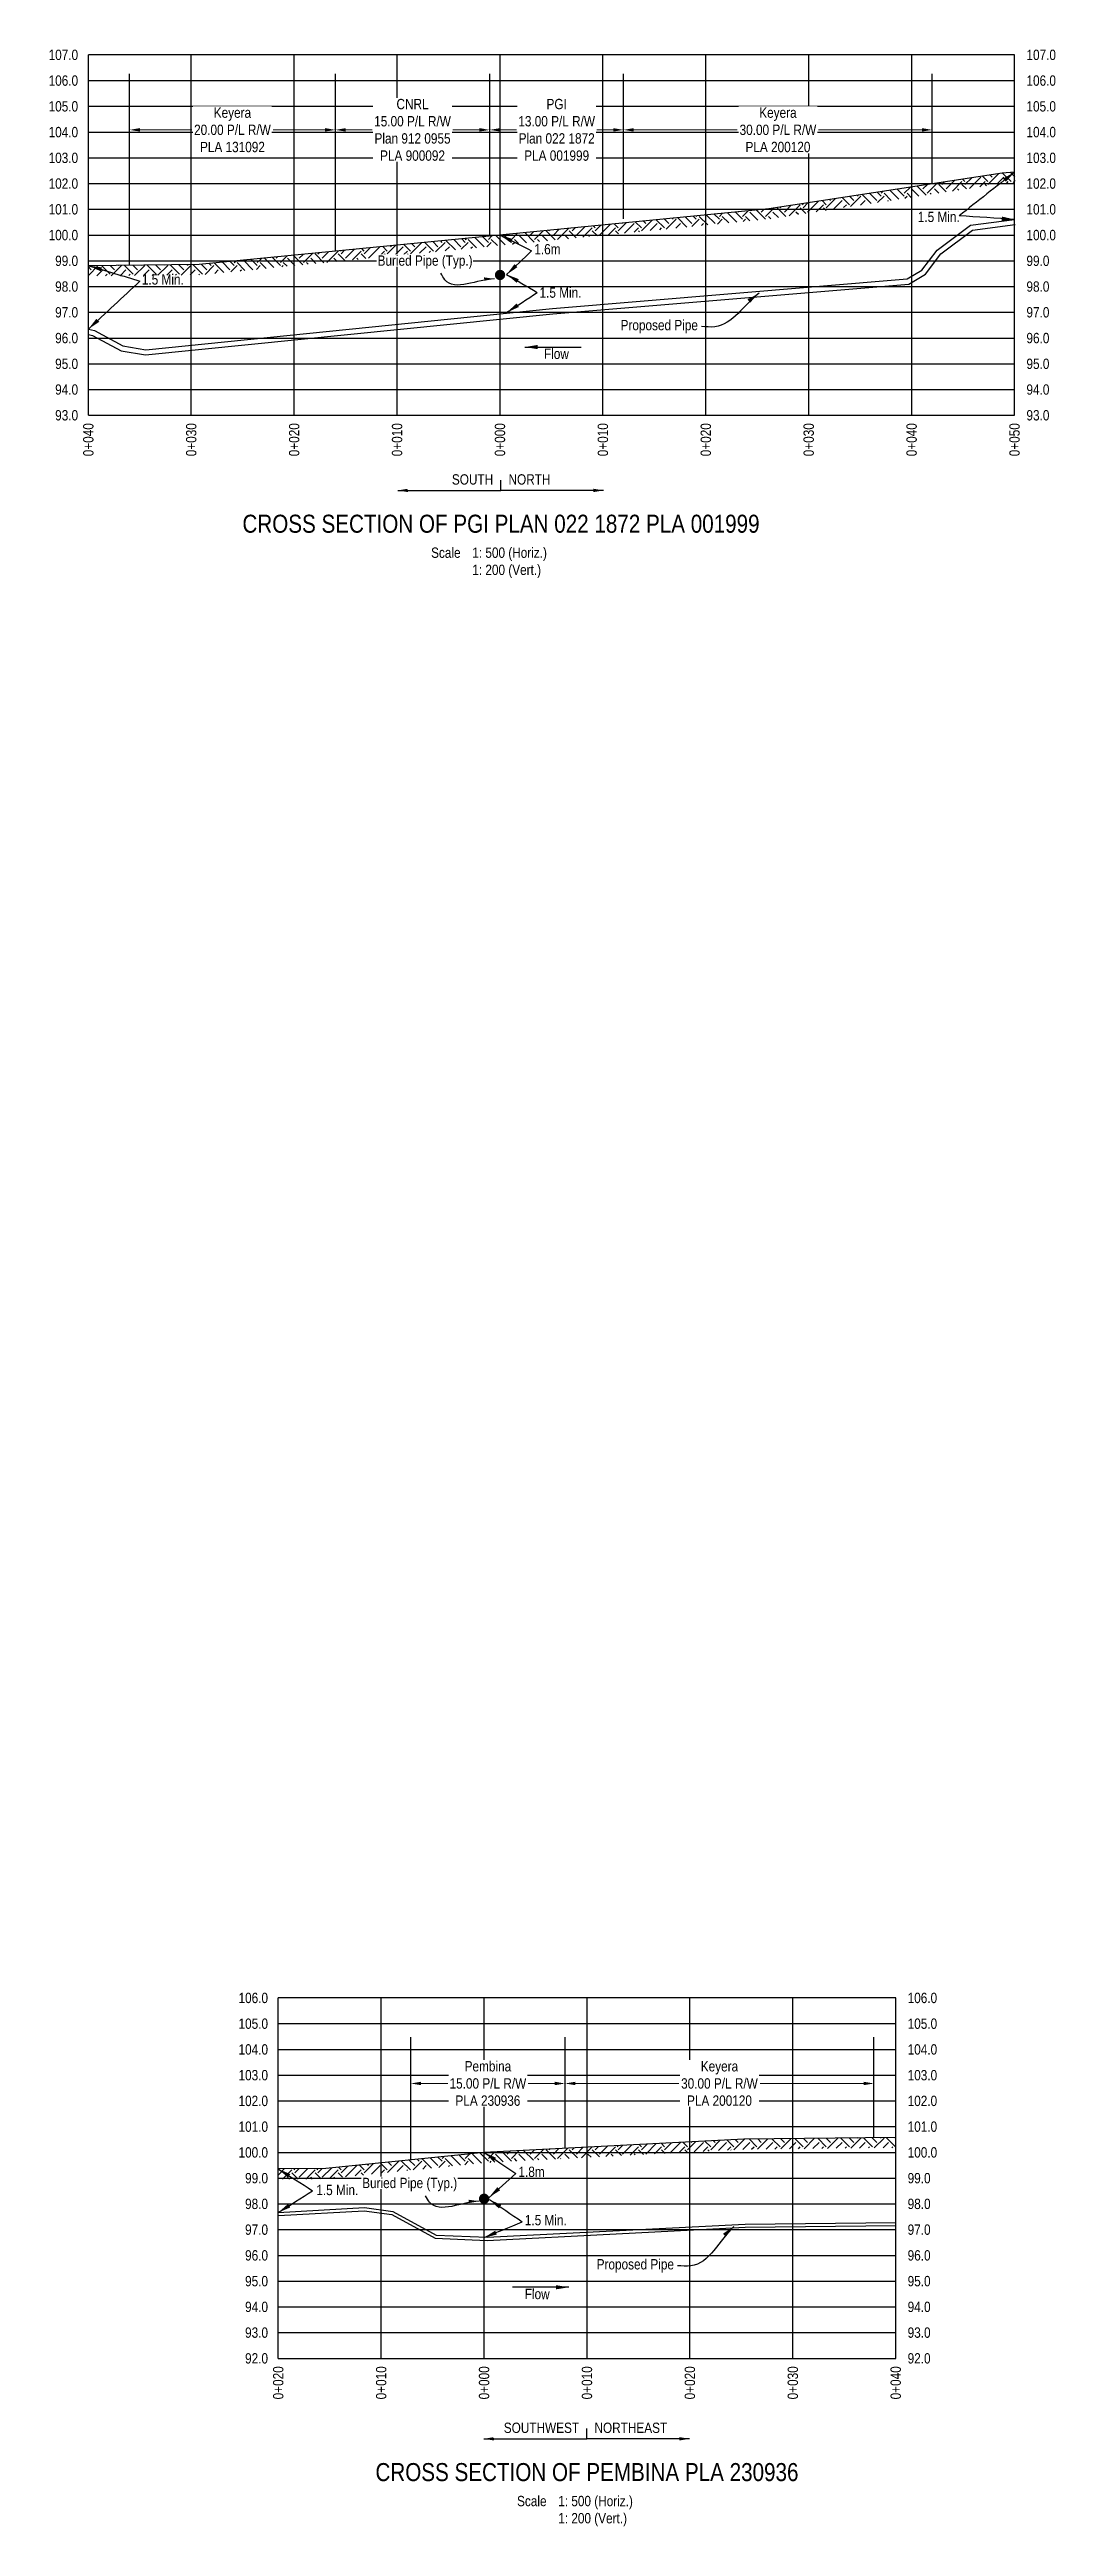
# Model space of a CAD drawing. Extents: x 413456 to 426437, y 6044251 to 6059667.
# Drawn here: x 415075 to 416052, y 6046204 to 6048608 of the extents above; entities that cross this region are included whole.
import ezdxf
from ezdxf.enums import TextEntityAlignment as Align

# ---------------------------------------------------------------- set-up
doc = ezdxf.new("R2010")
doc.units = 0
doc.header["$LTSCALE"] = 5
doc.header["$PDSIZE"] = 0.5
doc.linetypes.add('foc-TOPO', pattern=[1, 0.2, -0.8])
doc.layers.get('Defpoints').update_dxf_attribs({"color": 9})
for name, color, linetype in [('AS-PIPE-UG-T', 44, 'Continuous'), ('CG-NOTES', 7, 'Continuous'), ('DETAIL-T', 7, 'Continuous'), ('L-BD', 7, 'Continuous'), ('L-DETAIL-T', 3, 'Continuous'), ('L-MON', 1, 'Continuous'), ('P-CROSSINGS-GRID', 8, 'Continuous'), ('P-CROSSINGS-GROUND', 48, 'foc-TOPO'), ('P-CROSSINGS-LINE', 3, 'Continuous'), ('P-CROSSINGS-PIPE', 10, 'Continuous'), ('P-PROPOSED', 10, 'Continuous'), ('S-T7', 7, 'Continuous')]:
    doc.layers.add(name, color=color, linetype=linetype)
doc.layers.add('F-RW-T', color=190, linetype='Continuous', lineweight=9)
doc.styles.add('140', font='ARIALN.TTF', dxfattribs={"height": 15})
doc.styles.add('80', font='ARIALN.TTF', dxfattribs={"height": 10})
doc.styles.add('80CG', font='ARIALN.TTF', dxfattribs={"height": 10})
doc.styles.add('80L', font='ARIALN.TTF', dxfattribs={"height": 10})
doc.dimstyles.new('COMPASS', dxfattribs={"dimscale": 5, "dimtxt": 10, "dimasz": 2.5, "dimexe": 0.2, "dimexo": 0.0625, "dimgap": 0.5, "dimtad": 0, "dimtih": 1, "dimtoh": 1, "dimzin": 0, "dimdsep": 46, "dimtxsty": '80', "dimcen": 0.1, "dimse1": 1, "dimse2": 1, "dimclrd": 256, "dimclrt": 256, "dimaunit": 1, "dimadec": 4, "dimazin": 0, "dimtfac": 0.06, "dimtofl": 0, "dimtmove": 0, "dimatfit": 1, "dimfxl": 0.2, "dimtolj": 1, "dimtzin": 0, "dimlwd": -1, "dimarcsym": 0})
doc.dimstyles.new('Compass 5 000', dxfattribs={"dimscale": 5, "dimtxt": 9, "dimasz": 2, "dimexe": 0.2, "dimexo": 0.0625, "dimgap": 0.5, "dimtad": 0, "dimtih": 1, "dimtoh": 1, "dimzin": 0, "dimdsep": 46, "dimtxsty": '80CG', "dimcen": 0.1, "dimse1": 1, "dimse2": 1, "dimclrd": 256, "dimclrt": 256, "dimaunit": 1, "dimadec": 4, "dimazin": 0, "dimtfac": 0.06, "dimtofl": 0, "dimtmove": 0, "dimatfit": 1, "dimfxl": 0.2, "dimtolj": 1, "dimtzin": 0, "dimlwd": -1, "dimarcsym": 0})

msp = doc.modelspace()

# ---------------------------------------------------------------- texts
at = {"style": '80'}
for s, p in [('0+040', (415112.317, 6048245.46)), ('0+030', (415212.265, 6048245.46)), ('0+020', (415312.212, 6048245.46)), ('0+010', (415412.159, 6048245.46)), ('0+000', (415512.107, 6048245.46)), ('0+010', (415612.054, 6048245.46)), ('0+020', (415712.001, 6048245.46)), ('0+030', (415811.949, 6048245.46)), ('0+040', (415911.896, 6048245.46)), ('0+050', (416011.843, 6048245.46)), ('0+020', (415296.765, 6046359.593)), ('0+010', (415396.713, 6046359.593)), ('0+000', (415496.66, 6046359.593)), ('0+010', (415596.607, 6046359.593)), ('0+020', (415696.555, 6046359.593)), ('0+030', (415796.502, 6046359.593)), ('0+040', (415896.449, 6046359.593))]:
    msp.add_text(s, height=9.9947, rotation=90, dxfattribs=at).set_placement(p, align=Align.MIDDLE_RIGHT)
at = {"width": 39.85389, "attachment_point": 1, "style": '80'}
for s, insert, char_height in [('\\pxql;1.5 Min.', (415917.935, 6048450.676), 9.99473), ('\\pxql;1.6m', (415545.478, 6048419.298), 9.9947), ('\\pxql;1.5 Min.', (415164.326, 6048389.976), 9.99473), ('\\pxql;1.5 Min.', (415550.549, 6048377.2), 9.99473), ('\\pxql;1.8m', (415530.101, 6046553.309), 9.9947), ('\\pxql;1.5 Min.', (415536.279, 6046506.437), 9.99473)]:
    msp.add_mtext(s, dxfattribs=dict(at, insert=insert, char_height=char_height))
at = {"layer": 'DETAIL-T', "char_height": 9.99473, "attachment_point": 1, "style": '80L'}
for insert in [(415445.241, 6048124.754), (415528.723, 6046233.758)]:
    msp.add_mtext_dynamic_manual_height_columns('Scale^I1: 500 (Horiz.)\\P^I1: 200 (Vert.)', width=216.80138, gutter_width=44.937, heights=[0], dxfattribs=dict(at, insert=insert))
at = {"layer": 'L-BD', "style": '80'}
for p in [(415629.282, 6048332.653), (415606.029, 6046450.584)]:
    msp.add_text('Proposed Pipe', height=9.99473, dxfattribs=at).set_placement(p, align=Align.BOTTOM_LEFT)
for p in [(415554.798, 6048304.929), (415536.119, 6046421.853)]:
    msp.add_text('Flow', height=9.9947, rotation=359.345989, dxfattribs=at).set_placement(p, align=Align.BOTTOM_LEFT)
at = {"layer": 'L-DETAIL-T', "char_height": 17.49078, "attachment_point": 2, "rotation": 0, "style": '140'}
for s, insert, width in [('CROSS SECTION OF PGI PLAN 022 1872 PLA 001999', (415513.141, 6048156.611), 661.23957), ('CROSS SECTION OF PEMBINA PLA 230936', (415596.623, 6046265.614), 453.1967)]:
    msp.add_mtext(s, dxfattribs=dict(at, insert=insert, width=width))
at = {"layer": 'S-T7', "style": '80'}
for s, p in [('107.0', (415102.41, 6048602.939)), ('106.0', (415102.41, 6048577.952)), ('105.0', (415102.41, 6048552.966)), ('104.0', (415102.41, 6048527.979)), ('103.0', (415102.41, 6048502.992)), ('102.0', (415102.41, 6048478.005)), ('101.0', (415102.41, 6048453.018)), ('100.0', (415102.41, 6048428.031)), ('99.0', (415102.41, 6048403.045)), ('98.0', (415102.41, 6048378.058)), ('97.0', (415102.41, 6048353.071)), ('96.0', (415102.41, 6048328.084)), ('95.0', (415102.41, 6048303.097)), ('94.0', (415102.41, 6048278.111)), ('93.0', (415102.41, 6048253.124)), ('106.0', (415286.858, 6046717.073)), ('105.0', (415286.858, 6046692.086)), ('104.0', (415286.858, 6046667.099)), ('103.0', (415286.858, 6046642.113)), ('102.0', (415286.858, 6046617.126)), ('101.0', (415286.858, 6046592.139)), ('100.0', (415286.858, 6046567.152)), ('99.0', (415286.858, 6046542.165)), ('98.0', (415286.858, 6046517.178)), ('97.0', (415286.858, 6046492.192)), ('96.0', (415286.858, 6046467.205)), ('95.0', (415286.858, 6046442.218)), ('94.0', (415286.858, 6046417.231)), ('93.0', (415286.858, 6046392.244)), ('92.0', (415286.858, 6046367.257))]:
    msp.add_text(s, height=9.9947, dxfattribs=at).set_placement(p, align=Align.MIDDLE_RIGHT)
for s, p in [('107.0', (416023.455, 6048602.939)), ('106.0', (416023.455, 6048577.952)), ('105.0', (416023.455, 6048552.966)), ('104.0', (416023.455, 6048527.979)), ('103.0', (416023.455, 6048502.992)), ('102.0', (416023.455, 6048478.005)), ('101.0', (416023.455, 6048453.018)), ('100.0', (416023.455, 6048428.031)), ('99.0', (416023.455, 6048403.045)), ('98.0', (416023.455, 6048378.058)), ('97.0', (416023.455, 6048353.071)), ('96.0', (416023.455, 6048328.084)), ('95.0', (416023.455, 6048303.097)), ('94.0', (416023.455, 6048278.111)), ('93.0', (416023.455, 6048253.124)), ('106.0', (415908.061, 6046717.073)), ('105.0', (415908.061, 6046692.086)), ('104.0', (415908.061, 6046667.099)), ('103.0', (415908.061, 6046642.113)), ('102.0', (415908.061, 6046617.126)), ('101.0', (415908.061, 6046592.139)), ('100.0', (415908.061, 6046567.152)), ('99.0', (415908.061, 6046542.165)), ('98.0', (415908.061, 6046517.178)), ('97.0', (415908.061, 6046492.192)), ('96.0', (415908.061, 6046467.205)), ('95.0', (415908.061, 6046442.218)), ('94.0', (415908.061, 6046417.231)), ('93.0', (415908.061, 6046392.244)), ('92.0', (415908.061, 6046367.257))]:
    msp.add_text(s, height=9.9947, dxfattribs=at).set_placement(p, align=Align.MIDDLE_LEFT)

# ---------------------------------------------------------------- blocks, each defined once
blk = doc.blocks.new('*D201')
at = {"layer": 'Defpoints', "color": 0, "transparency": 16777216}
for p in [(415632.1, 6048541.1), (415932, 6048541.1), (415932, 6048530.1)]:
    blk.add_point(p, dxfattribs=at)
at = {"layer": 'F-RW-T', "transparency": 16777216}
for p, q in [((415642.1, 6048530.1), (415742.6, 6048530.1)), ((415922, 6048530.1), (415821.5, 6048530.1))]:
    blk.add_line(p, q, dxfattribs=at)
for points in [[(415642.1, 6048531.8), (415642.1, 6048528.5), (415632.1, 6048530.1)], [(415922, 6048531.8), (415922, 6048528.5), (415932, 6048530.1)]]:
    blk.add_solid(points, dxfattribs=at)
at = {"layer": 'F-RW-T', "transparency": 16777216, "insert": (415782.1, 6048530.1), "char_height": 10, "attachment_point": 5, "style": '80CG', "bg_fill": 3, "box_fill_scale": 1.1, "bg_fill_color": 256, "bg_fill_true_color": 13158600, "bg_fill_transparency": 0}
blk.add_mtext('\\A1;Keyera\\P30.00 P/L R/W\\PPLA 200120', dxfattribs=at)
blk = doc.blocks.new('*D202')
at = {"layer": 'Defpoints', "color": 0, "transparency": 16777216}
for p in [(415502.2, 6048532.9), (415632.1, 6048532.9), (415632.1, 6048530.1)]:
    blk.add_point(p, dxfattribs=at)
at = {"layer": 'F-RW-T', "transparency": 16777216}
for p, q in [((415512.2, 6048530.1), (415528.1, 6048530.1)), ((415622.1, 6048530.1), (415606.3, 6048530.1))]:
    blk.add_line(p, q, dxfattribs=at)
for points in [[(415512.2, 6048531.8), (415512.2, 6048528.5), (415502.2, 6048530.1)], [(415622.1, 6048531.8), (415622.1, 6048528.5), (415632.1, 6048530.1)]]:
    blk.add_solid(points, dxfattribs=at)
at = {"layer": 'F-RW-T', "transparency": 16777216, "insert": (415567.2, 6048530.1), "char_height": 10, "attachment_point": 5, "style": '80CG', "bg_fill": 3, "box_fill_scale": 1.1, "bg_fill_color": 256, "bg_fill_true_color": 13158600, "bg_fill_transparency": 0}
blk.add_mtext('\\A1;PGI\\P13.00 P/L R/W\\PPlan 022 1872\\PPLA 001999', dxfattribs=at)
blk = doc.blocks.new('*D203')
at = {"layer": 'Defpoints', "color": 0, "transparency": 16777216}
for p in [(415352.3, 6048530.1), (415352.3, 6048530.1), (415502.2, 6048530.1)]:
    blk.add_point(p, dxfattribs=at)
at = {"layer": 'F-RW-T', "transparency": 16777216}
for p, q in [((415362.3, 6048530.1), (415388.1, 6048530.1)), ((415492.2, 6048530.1), (415466.3, 6048530.1))]:
    blk.add_line(p, q, dxfattribs=at)
for points in [[(415362.3, 6048531.8), (415362.3, 6048528.5), (415352.3, 6048530.1)], [(415492.2, 6048531.8), (415492.2, 6048528.5), (415502.2, 6048530.1)]]:
    blk.add_solid(points, dxfattribs=at)
at = {"layer": 'F-RW-T', "transparency": 16777216, "insert": (415427.2, 6048530.1), "char_height": 10, "attachment_point": 5, "style": '80CG', "bg_fill": 3, "box_fill_scale": 1.1, "bg_fill_color": 256, "bg_fill_true_color": 13158600, "bg_fill_transparency": 0}
blk.add_mtext('\\A1;CNRL\\P15.00 P/L R/W\\PPlan 912 0955\\PPLA 900092', dxfattribs=at)
blk = doc.blocks.new('*D204')
at = {"layer": 'Defpoints', "color": 0, "transparency": 16777216}
for p in [(415152.4, 6048530.1), (415152.4, 6048530.1), (415352.3, 6048530.1)]:
    blk.add_point(p, dxfattribs=at)
at = {"layer": 'F-RW-T', "transparency": 16777216}
for p, q in [((415162.4, 6048530.1), (415212.8, 6048530.1)), ((415342.3, 6048530.1), (415291.8, 6048530.1))]:
    blk.add_line(p, q, dxfattribs=at)
for points in [[(415162.4, 6048531.8), (415162.4, 6048528.5), (415152.4, 6048530.1)], [(415342.3, 6048531.8), (415342.3, 6048528.5), (415352.3, 6048530.1)]]:
    blk.add_solid(points, dxfattribs=at)
at = {"layer": 'F-RW-T', "transparency": 16777216, "insert": (415252.3, 6048530.1), "char_height": 10, "attachment_point": 5, "style": '80CG', "bg_fill": 3, "box_fill_scale": 1.1, "bg_fill_color": 256, "bg_fill_true_color": 13158600, "bg_fill_transparency": 0}
blk.add_mtext('\\A1;Keyera\\P20.00 P/L R/W\\PPLA 131092', dxfattribs=at)
blk = doc.blocks.new('*D205')
at = {"layer": 'Defpoints', "color": 0, "transparency": 16777216}
for p in [(415425.5, 6046630.8), (415575.4, 6046634), (415575.4, 6046630.8)]:
    blk.add_point(p, dxfattribs=at)
at = {"layer": 'F-RW-T', "transparency": 16777216}
for p, q in [((415435.5, 6046634), (415461.4, 6046634)), ((415565.4, 6046634), (415539.5, 6046634))]:
    blk.add_line(p, q, dxfattribs=at)
for points in [[(415435.5, 6046635.7), (415435.5, 6046632.4), (415425.5, 6046634)], [(415565.4, 6046635.7), (415565.4, 6046632.4), (415575.4, 6046634)]]:
    blk.add_solid(points, dxfattribs=at)
at = {"layer": 'F-RW-T', "transparency": 16777216, "insert": (415500.4, 6046634), "char_height": 10, "attachment_point": 5, "style": '80CG', "bg_fill": 3, "box_fill_scale": 1.1, "bg_fill_color": 256, "bg_fill_true_color": 13158600, "bg_fill_transparency": 0}
blk.add_mtext('\\A1;Pembina\\P15.00 P/L R/W\\PPLA 230936', dxfattribs=at)
blk = doc.blocks.new('*D206')
at = {"layer": 'Defpoints', "color": 0, "transparency": 16777216}
for p in [(415575.4, 6046634), (415875.3, 6046634), (415875.3, 6046634)]:
    blk.add_point(p, dxfattribs=at)
at = {"layer": 'F-RW-T', "transparency": 16777216}
for p, q in [((415585.4, 6046634), (415685.9, 6046634)), ((415865.3, 6046634), (415764.8, 6046634))]:
    blk.add_line(p, q, dxfattribs=at)
for points in [[(415585.4, 6046635.7), (415585.4, 6046632.4), (415575.4, 6046634)], [(415865.3, 6046635.7), (415865.3, 6046632.4), (415875.3, 6046634)]]:
    blk.add_solid(points, dxfattribs=at)
at = {"layer": 'F-RW-T', "transparency": 16777216, "insert": (415725.3, 6046634), "char_height": 10, "attachment_point": 5, "style": '80CG', "bg_fill": 3, "box_fill_scale": 1.1, "bg_fill_color": 256, "bg_fill_true_color": 13158600, "bg_fill_transparency": 0}
blk.add_mtext('\\A1;Keyera\\P30.00 P/L R/W\\PPLA 200120', dxfattribs=at)
blk = doc.blocks.new('PLIA')
at = {"color": 255, "const_width": 1}
blk.add_lwpolyline([(-0.5, 0, 1), (0.5, 0, 1)], format="xyb", close=True, dxfattribs=at)
blk = doc.blocks.new('PLIAA')
blk.add_blockref('PLIA', (0, 0))
blk = doc.blocks.new('PLIB')
at = {"color": 1}
blk.add_circle((0, 0), 0.8, dxfattribs=at)
blk = doc.blocks.new('PLIBB')
blk.add_blockref('PLIB', (0, 0))
blk = doc.blocks.new('PLICC')
for name in ['PLIAA', 'PLIBB']:
    blk.add_blockref(name, (0, 0))
blk = doc.blocks.new('SYM_I_PL')
blk.add_blockref('PLICC', (0, 0))

# ---------------------------------------------------------------- hatches: boundary and pattern name
at = {"layer": 'P-CROSSINGS-GROUND'}
h = msp.add_hatch(dxfattribs=at)
h.set_pattern_fill('EARTH', color=256, scale=2.498683, angle=45)
h.set_pattern_definition([(45, (180.826, 2644.396), (2e-15, 22.438813754), [15.86663737, -15.86663737]), (45, (176.618, 2648.603), (2e-15, 22.438813754), [15.86663737, -15.86663737]), (45, (172.411, 2652.81), (2e-15, 22.438813754), [15.86663737, -15.86663737]), (135, (172.411, 2655.615), (-22.438813754, 2e-15), [15.86663737, -15.86663737]), (135, (176.618, 2659.822), (-22.438813754, 2e-15), [15.86663737, -15.86663737]), (135, (180.826, 2664.03), (-22.438813754, 2e-15), [15.86663737, -15.86663737])])
h.paths.add_polyline_path([(415112.404, 6048398.274), (415112.505, 6048388.279), (415220.661, 6048389.374), (415774.336, 6048443.717), (416001.013, 6048478.274), (416012.664, 6048479.132), (416011.93, 6048489.101), (415999.891, 6048488.214), (415773.094, 6048453.639), (415220.121, 6048399.364)])
h = msp.add_hatch(dxfattribs=at)
h.set_pattern_fill('EARTH', color=256, scale=2.498683, angle=45)
h.set_pattern_definition([(45, (180.826, 2644.396), (2e-15, 22.438813754), [15.86663737, -15.86663737]), (45, (176.618, 2648.603), (2e-15, 22.438813754), [15.86663737, -15.86663737]), (45, (172.411, 2652.81), (2e-15, 22.438813754), [15.86663737, -15.86663737]), (135, (172.411, 2655.615), (-22.438813754, 2e-15), [15.86663737, -15.86663737]), (135, (176.618, 2659.822), (-22.438813754, 2e-15), [15.86663737, -15.86663737]), (135, (180.826, 2664.03), (-22.438813754, 2e-15), [15.86663737, -15.86663737])])
h.paths.add_polyline_path([(415896.536, 6046581.719), (415749.025, 6046580.102), (415496.747, 6046567.152), (415342.9, 6046551.427), (415296.852, 6046551.034), (415296.938, 6046541.039), (415343.452, 6046541.436), (415497.512, 6046557.183), (415749.336, 6046570.109), (415896.646, 6046571.724)])

# ---------------------------------------------------------------- linework, layer by layer
at = {"layer": 'CG-NOTES'}
for p, q in [((415512.861, 6048180.185), (415512.861, 6048190.18)), ((415596.343, 6046289.188), (415596.343, 6046299.183))]:
    msp.add_line(p, q, dxfattribs=at)
at = {"layer": 'L-BD', "flags": 128}
for points in [[(415152.351, 6048398.678), (415152.351, 6048584.487)], [(415352.263, 6048412.334), (415352.263, 6048584.487)], [(415502.198, 6048427.05), (415502.198, 6048584.487)], [(415632.141, 6048443.878), (415632.141, 6048584.487)], [(415932.01, 6048477.92), (415932.01, 6048584.487)], [(415425.478, 6046559.868), (415425.478, 6046678.995)], [(415575.413, 6046571.19), (415575.413, 6046678.995)], [(415875.282, 6046581.486), (415875.282, 6046678.995)]]:
    msp.add_lwpolyline(points, dxfattribs=at)
at = {"layer": 'P-CROSSINGS-GRID', "color": 8}
for p, q in [((415112.404, 6048253.124), (415112.404, 6048602.939)), ((415212.352, 6048253.124), (415212.352, 6048602.939)), ((415312.299, 6048253.124), (415312.299, 6048602.939)), ((415412.246, 6048253.124), (415412.246, 6048602.939)), ((415512.194, 6048253.124), (415512.194, 6048602.939)), ((415612.141, 6048253.124), (415612.141, 6048602.939)), ((415712.088, 6048253.124), (415712.088, 6048602.939)), ((415812.036, 6048253.124), (415812.036, 6048602.939)), ((415911.983, 6048253.124), (415911.983, 6048602.939)), ((415112.404, 6048577.952), (416011.93, 6048577.952)), ((415112.404, 6048552.966), (416011.93, 6048552.966)), ((415112.404, 6048527.979), (416011.93, 6048527.979)), ((415112.404, 6048502.992), (416011.93, 6048502.992)), ((415112.404, 6048478.005), (416011.93, 6048478.005)), ((415112.404, 6048453.018), (416011.93, 6048453.018)), ((415112.404, 6048428.031), (416011.93, 6048428.031)), ((415112.404, 6048403.045), (416011.93, 6048403.045)), ((415112.404, 6048378.058), (416011.93, 6048378.058)), ((415112.404, 6048353.071), (416011.93, 6048353.071)), ((415112.404, 6048328.084), (416011.93, 6048328.084)), ((415112.404, 6048303.097), (416011.93, 6048303.097)), ((415112.404, 6048278.111), (416011.93, 6048278.111)), ((415296.852, 6046367.257), (415296.852, 6046717.073)), ((415396.8, 6046367.257), (415396.8, 6046717.073)), ((415496.747, 6046367.257), (415496.747, 6046717.073)), ((415596.694, 6046367.257), (415596.694, 6046717.073)), ((415696.642, 6046367.257), (415696.642, 6046717.073)), ((415796.589, 6046367.257), (415796.589, 6046717.073)), ((415896.536, 6046367.257), (415896.536, 6046717.073)), ((415296.852, 6046692.086), (415896.536, 6046692.086)), ((415296.852, 6046667.099), (415896.536, 6046667.099)), ((415296.852, 6046642.113), (415896.536, 6046642.113)), ((415296.852, 6046617.126), (415896.536, 6046617.126)), ((415296.852, 6046592.139), (415896.536, 6046592.139)), ((415296.852, 6046567.152), (415896.536, 6046567.152)), ((415296.852, 6046542.165), (415896.536, 6046542.165)), ((415296.852, 6046517.178), (415896.536, 6046517.178)), ((415296.852, 6046492.192), (415896.536, 6046492.192)), ((415296.852, 6046467.205), (415896.536, 6046467.205)), ((415296.852, 6046442.218), (415896.536, 6046442.218)), ((415296.852, 6046417.231), (415896.536, 6046417.231)), ((415296.852, 6046392.244), (415896.536, 6046392.244))]:
    msp.add_line(p, q, dxfattribs=at)
for points in [[(415112.404, 6048253.124), (416011.93, 6048253.124), (416011.93, 6048602.939), (415112.404, 6048602.939)], [(415896.536, 6046717.073), (415296.852, 6046717.073)], [(415296.852, 6046367.257), (415896.536, 6046367.257)]]:
    msp.add_lwpolyline(points, dxfattribs=at)
at = {"layer": 'P-CROSSINGS-LINE'}
for points in [[(416011.93, 6048489.101), (415999.891, 6048488.214), (415773.094, 6048453.639), (415220.121, 6048399.364), (415112.404, 6048398.274)], [(415896.536, 6046581.719), (415749.025, 6046580.102), (415496.747, 6046567.152), (415342.9, 6046551.427), (415296.852, 6046551.034)]]:
    msp.add_lwpolyline(points, dxfattribs=at)
at = {"layer": 'P-CROSSINGS-PIPE'}
for points in [[(415296.852, 6046508.78), (415380.416, 6046513.53), (415407.921, 6046509.659), (415450.147, 6046486.82), (415499.615, 6046484.766), (415750.192, 6046497.629), (415896.536, 6046499.233)], [(415297.023, 6046505.786), (415380.291, 6046510.519), (415406.969, 6046506.765), (415449.33, 6046483.853), (415499.63, 6046481.764), (415750.285, 6046494.631), (415896.569, 6046496.235)]]:
    msp.add_lwpolyline(points, dxfattribs=at)

# ---------------------------------------------------------------- block references
at = {"layer": 'L-MON', "xscale": 4.997366099999905, "yscale": 4.997366099999905, "zscale": 4.997366099999905}
for p in [(415512.194, 6048389.298), (415496.747, 6046522.152)]:
    msp.add_blockref('SYM_I_PL', p, dxfattribs=at)

msp.set_redraw_order([(e.dxf.handle, doc.entitydb.next_handle()) for e in msp.query("TEXT MTEXT ATTDEF DIMENSION ARC_DIMENSION")])  # texts and dimensions are drawn at this point

# ---------------------------------------------------------------- leaders
at = {"path_type": 1}
for points in [[(416011.93, 6048489.101), (415958.037, 6048446.702)], [(416011.93, 6048443.121), (415958.037, 6048446.702)], [(415512.194, 6048428.031), (415542.898, 6048412.66)], [(415113.094, 6048398.281), (415162.478, 6048383.329)], [(415518.606, 6048389.788), (415542.898, 6048412.66)], [(415112.404, 6048336.791), (415162.478, 6048383.329)], [(415518.606, 6048389.788), (415548.413, 6048372.324)], [(415518.939, 6048353.071), (415548.413, 6048372.324)], [(415296.852, 6046551.034), (415330.171, 6046529.993)], [(415496.747, 6046567.152), (415527.521, 6046546.671)], [(415501.586, 6046523.527), (415527.521, 6046546.671)], [(415296.852, 6046508.78), (415330.171, 6046529.993)], [(415501.883, 6046521.449), (415533.699, 6046499.8)], [(415496.747, 6046484.473), (415533.699, 6046499.8)]]:
    msp.add_leader(points, dimstyle='COMPASS', override={"dimgap": 0.5, "dimtad": 0}, dxfattribs=at)
at = {"layer": 'CG-NOTES', "path_type": 1}
for points in [[(415412.913, 6048180.185), (415512.861, 6048180.185)], [(415612.808, 6048180.185), (415512.861, 6048180.185)], [(415496.395, 6046289.188), (415596.343, 6046289.188)], [(415696.29, 6046289.188), (415596.343, 6046289.188)]]:
    msp.add_leader(points, dimstyle='Compass 5 000', override={"dimgap": 0.5, "dimtad": 0}, dxfattribs=at)
at = {"layer": 'L-BD', "path_type": 1}
for points in [[(415763.707, 6048371.526), (415720.789, 6048338.968), (415707.779, 6048339.138)], [(415536.291, 6048319.332), (415590.843, 6048319.332)], [(415739.345, 6046495.22), (415697.536, 6046456.9), (415684.526, 6046457.069)], [(415578.93, 6046436.255), (415524.378, 6046436.255)]]:
    msp.add_leader(points, dimstyle='COMPASS', override={"dimgap": 0.5, "dimtad": 0}, dxfattribs=at)

# ---------------------------------------------------------------- next in the draw order: texts
at = {"color": 3, "width": 78.39, "attachment_point": 3, "style": '80', "bg_fill": 2}
for s, insert, char_height in [('\\pxqr;SOUTH', (415505.497, 6048195.858), 9.99473), ('WEST', (415588.979, 6046304.861), 9.9947)]:
    msp.add_mtext(s, dxfattribs=dict(at, insert=insert, char_height=char_height))
at = {"layer": 'AS-PIPE-UG-T', "char_height": 9.99473, "width": 91.67515, "attachment_point": 1, "style": '80', "bg_fill": 3, "box_fill_scale": 1.1, "bg_fill_color": 256, "bg_fill_transparency": 0}
for insert in [(415393.269, 6048408.26), (415378.321, 6046542.496)]:
    msp.add_mtext('Buried Pipe (Typ.)', dxfattribs=dict(at, insert=insert))

# ---------------------------------------------------------------- next in the draw order: dimensions: what is measured, and where the dimension line sits
at = {"layer": 'F-RW-T', "color": 6}
for p1, p2, distance, text, picture, middle in [((415632.141, 6048541.126), (415932.01, 6048541.126), -10.991, 'Keyera\\P30.00 P/L R/W\\PPLA 200120', '*D201', (415782.076, 6048530.135)), ((415425.478, 6046630.834), (415575.413, 6046630.834), 3.204, 'Pembina\\P15.00 P/L R/W\\PPLA 230936', '*D205', (415500.445, 6046634.038))]:
    dim = msp.add_aligned_dim(p1=p1, p2=p2, distance=distance, text=text, dimstyle='Compass 5 000', override={"dimtfill": 1}, dxfattribs=at)
    dim.commit()
    dim.dimension.update_dxf_attribs({"geometry": picture, "text_midpoint": middle})

# ---------------------------------------------------------------- next in the draw order: linework, layer by layer
at = {"layer": 'P-PROPOSED', "flags": 128}
for points in [[(415112.404, 6048336.791), (415118.315, 6048335.361), (415145.98, 6048320.598), (415168.1, 6048316.678), (415563.024, 6048356.624), (415907.518, 6048385.388), (415921.923, 6048393.943), (415936.885, 6048413.441), (415969.038, 6048437.475), (416011.93, 6048443.121)], [(415112.404, 6048331.649), (415116.523, 6048330.653), (415144.327, 6048315.815), (415167.912, 6048311.636), (415563.484, 6048351.647), (415909.081, 6048380.503), (415925.302, 6048390.137), (415940.43, 6048409.851), (415970.985, 6048432.69), (416012.582, 6048438.165)]]:
    msp.add_lwpolyline(points, dxfattribs=at)

# ---------------------------------------------------------------- next in the draw order: texts
at = {"color": 3, "style": '80', "bg_fill": 2}
for s, insert, char_height, width, attachment_point in [('\\pxql;NORTH', (415520.447, 6048195.858), 9.99473, 71.75862, 1), ('SOUTHWEST', (415588.979, 6046304.861), 9.9947, 78.39, 3)]:
    msp.add_mtext(s, dxfattribs=dict(at, insert=insert, char_height=char_height, width=width, attachment_point=attachment_point))
at = {"insert": (415333.748, 6046535.682), "char_height": 9.99473, "width": 39.85389, "attachment_point": 1, "style": '80'}
msp.add_mtext('\\pxql;1.5 Min.', dxfattribs=at)

# ---------------------------------------------------------------- next in the draw order: dimensions: what is measured, and where the dimension line sits
at = {"layer": 'F-RW-T', "color": 6}
for p1, p2, distance, text, picture, middle in [((415502.198, 6048532.92), (415632.141, 6048532.92), -2.785, 'PGI\\P13.00 P/L R/W\\PPlan 022 1872\\PPLA 001999', '*D202', (415567.17, 6048530.135)), ((415575.413, 6046634.038), (415875.282, 6046634.038), 0, 'Keyera\\P30.00 P/L R/W\\PPLA 200120', '*D206', (415725.347, 6046634.038))]:
    dim = msp.add_aligned_dim(p1=p1, p2=p2, distance=distance, text=text, dimstyle='Compass 5 000', override={"dimtfill": 1}, dxfattribs=at)
    dim.commit()
    dim.dimension.update_dxf_attribs({"geometry": picture, "text_midpoint": middle})

# ---------------------------------------------------------------- next in the draw order: leaders
at = {"layer": 'L-BD', "path_type": 1}
for points in [[(415506.774, 6048385.512), (415458.575, 6048384.606), (415454.628, 6048390.883)], [(415491.826, 6046519.749), (415443.627, 6046518.843), (415439.68, 6046525.119)]]:
    msp.add_leader(points, dimstyle='Compass 5 000', override={"dimgap": 0.5, "dimtad": 0}, dxfattribs=at)

# ---------------------------------------------------------------- next in the draw order: texts
at = {"color": 3, "insert": (415603.929, 6046304.861), "char_height": 9.99473, "width": 71.75862, "attachment_point": 1, "style": '80', "bg_fill": 2}
msp.add_mtext('\\pxql;NORTHEAST', dxfattribs=at)

# ---------------------------------------------------------------- next in the draw order: dimensions: what is measured, and where the dimension line sits
at = {"layer": 'F-RW-T', "color": 6}
dim = msp.add_aligned_dim(p1=(415502.198, 6048530.135), p2=(415352.263, 6048530.135), distance=0, text='CNRL\\P15.00 P/L R/W\\PPlan 912 0955\\PPLA 900092', dimstyle='Compass 5 000', override={"dimtfill": 1}, dxfattribs=at)
dim.commit()
dim.dimension.update_dxf_attribs({"geometry": '*D203', "text_midpoint": (415427.231, 6048530.135)})

# ---------------------------------------------------------------- next in the draw order: dimensions: what is measured, and where the dimension line sits
dim = msp.add_aligned_dim(p1=(415352.263, 6048530.135), p2=(415152.351, 6048530.135), distance=0, text='Keyera\\P20.00 P/L R/W\\PPLA 131092', dimstyle='Compass 5 000', override={"dimtfill": 1}, dxfattribs=at)
dim.commit()
dim.dimension.update_dxf_attribs({"geometry": '*D204', "text_midpoint": (415252.307, 6048530.135)})

doc.saveas('drawing.dxf')
